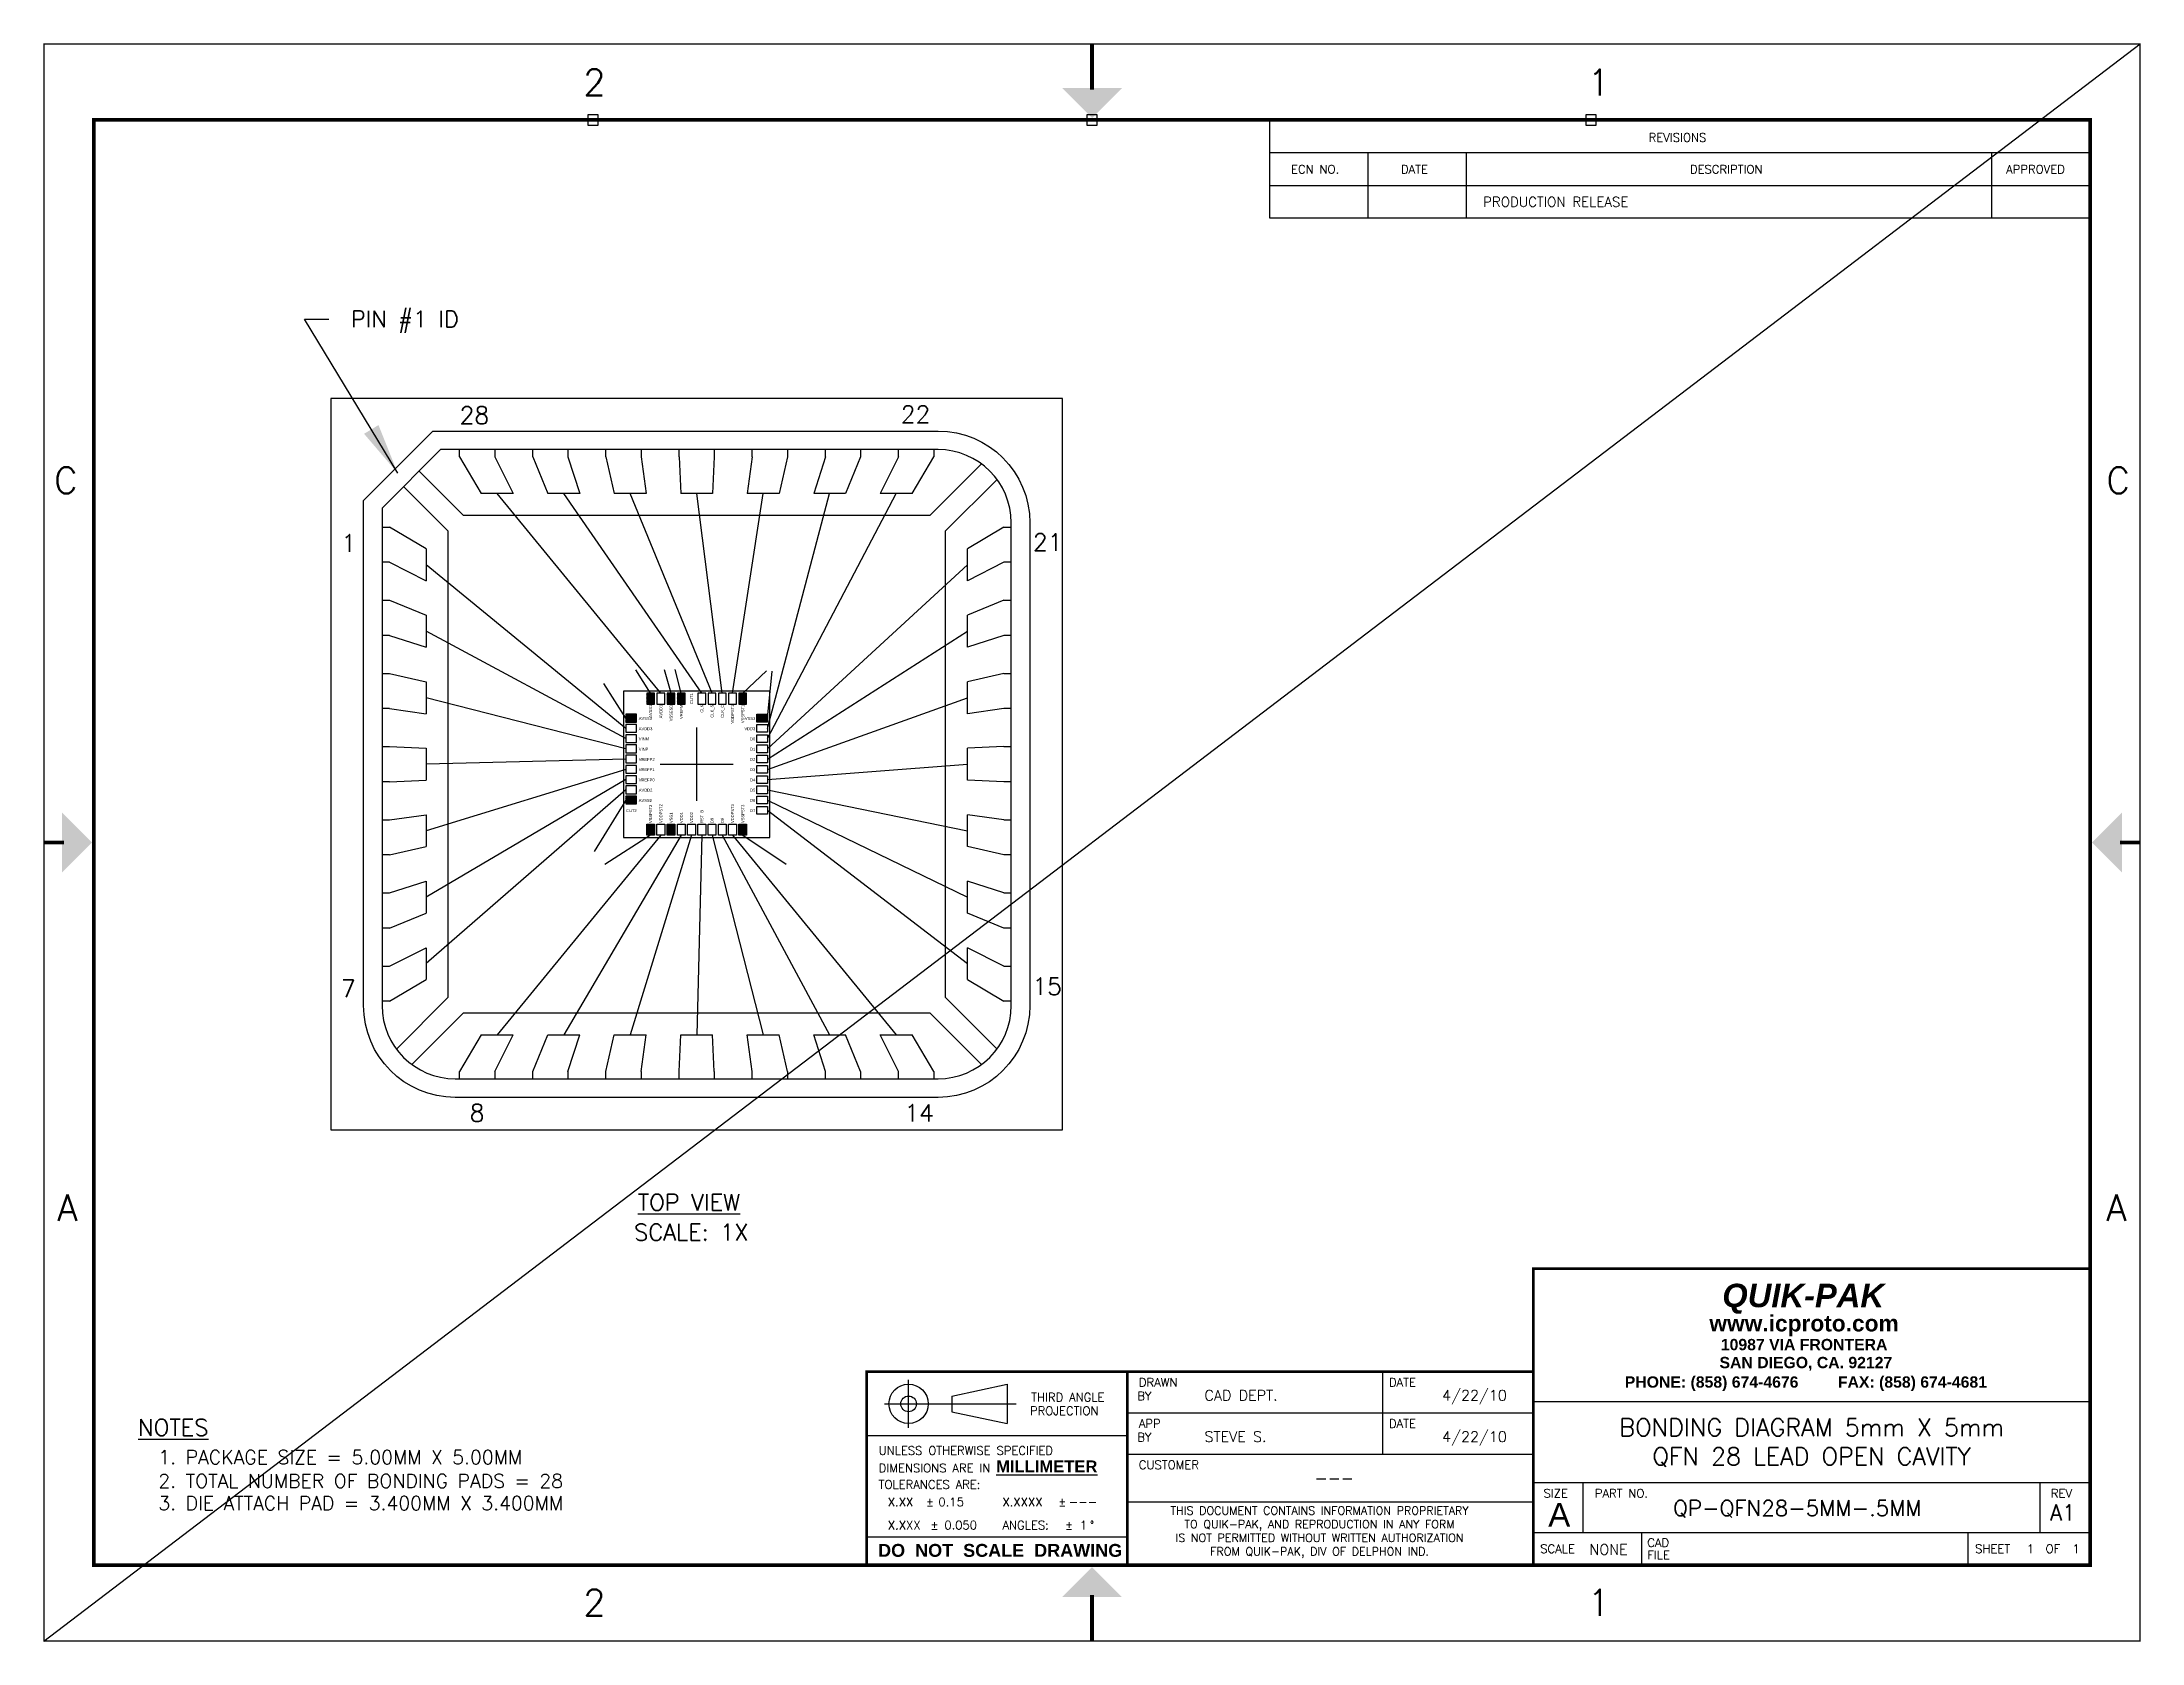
# Model space of a CAD drawing. Header units: millimetres. Extents: x 24.1 to 107.6, y -42.8 to 18.4.
# Drawn here: x 43.81 to 58.16, y -4.46 to 6.48 of the extents above; entities that cross this region are included whole.
import ezdxf
from ezdxf.enums import TextEntityAlignment as Align

# ---------------------------------------------------------------- set-up
doc = ezdxf.new("R2010")
doc.units = ezdxf.units.MM
doc.header["$LTSCALE"] = 25
doc.header["$PDMODE"] = 64
doc.header["$PDSIZE"] = 0.07
for name, color, linetype in [('BOND', 7, 'Continuous'), ('CHIP', 6, 'Continuous'), ('DIM', 142, 'Continuous'), ('FRAME2', 30, 'Continuous'), ('MOLD', 6, 'Continuous'), ('PAD', 7, 'Continuous'), ('TBLOCK', 100, 'Continuous'), ('TXT', 4, 'Continuous')]:
    doc.layers.add(name, color=color, linetype=linetype)
doc.styles.add('Roman', font='romans')
doc.styles.get("Standard").update_dxf_attribs({"font": 'arial.ttf'})
doc.dimstyles.new('Copy of Standard-1-3PL', dxfattribs={"dimtxt": 0.25, "dimasz": 0.35, "dimexe": 0.15, "dimexo": 0.15, "dimgap": 0.15, "dimtad": 0, "dimtih": 1, "dimtoh": 1, "dimdec": 3, "dimzin": 1, "dimdsep": 46, "dimtxsty": 'Roman', "dimcen": 0.35, "dimadec": 0, "dimazin": 0, "dimtfac": 1, "dimtdec": 3, "dimtofl": 0, "dimtmove": 0, "dimatfit": 3, "dimfxl": 1, "dimtolj": 1, "dimtzin": 0, "dimarcsym": 0})
pattern_1 = [(0, (32.3490042, -0.363927), (0.0047625, 0.00274963064), [0.003175, -0.00635]), (120, (32.3490042, -0.363927), (-0.0047625, 0.00274963066), [0.003175, -0.00635]), (60, (32.3490042, -0.363927), (1e-11, 0.0054992613), [-0.00635, 0.003175])]

msp = doc.modelspace()

# ---------------------------------------------------------------- texts
at = {"layer": 'DIM', "style": 'Roman'}
for s, insert, char_height, attachment_point in [('PIN #1 ID', (45.92166, 4.64576), 0.1125, 1), ('{\\H0.6561x;28}', (46.66472, 3.93217), 0.1800275, 4), ('{\\H0.6561x;22}', (49.67983, 3.9384), 0.1800275, 4), ('{\\H0.6561x;1}', (45.85628, 3.05872), 0.1800275, 4), ('{\\H0.6561x;21}', (50.58255, 3.06464), 0.1800275, 4), ('{\\H0.6561x;7}', (45.8531, 0.01483), 0.1800275, 4), ('{\\H0.6561x;15}', (50.579, 0.02914), 0.1800275, 4), ('{\\H0.6561x;8}', (46.73399, -0.83587), 0.1800275, 4), ('{\\H0.6561x;14}', (49.70384, -0.83671), 0.1800275, 4), ('{\\H0.6561x;\\LTOP VIEW}', (47.8827, -1.44729), 0.1728264, 4), ('{\\H0.6561x;SCALE: 1X}', (47.85759, -1.65132), 0.1728264, 4), ('{\\H0.6561x;\\LNOTES}', (44.46746, -2.98565), 0.1728264, 4), ('{\\H0.6561x;1. PACKAGE SIZE = 5.00MM X 5.00MM}', (44.60583, -3.18923), 0.144022, 4), ('{\\H0.6561x;2. TOTAL NUMBER OF BONDING PADS = 28}', (44.60583, -3.35135), 0.144022, 4), ('{\\H0.6561x;3. DIE ATTACH PAD = 3.400MM X 3.400MM}', (44.60583, -3.50335), 0.144022, 4)]:
    msp.add_mtext(s, dxfattribs=dict(at, insert=insert, char_height=char_height, attachment_point=attachment_point))
at = {"layer": 'TXT'}
for s, p in [('CUT1', (48.26039, 2.03192)), ('AVSS1', (47.98039, 1.95387)), ('AVDD1', (48.05039, 1.95387)), ('VSSESD', (48.12039, 1.95387)), ('VREFM', (48.19039, 1.95387)), ('CLK', (48.33039, 1.95387)), ('CLK_S', (48.40039, 1.95387)), ('CLK_C', (48.47039, 1.95387)), ('VDDPST1', (48.54039, 1.95387)), ('VSSPST1', (48.61039, 1.95387))]:
    msp.add_text(s, height=0.02, rotation=90, dxfattribs=at).set_placement(p, align=Align.RIGHT)
for s, p in [('AVSS3', (47.88923, 1.84981)), ('AVDD3', (47.88923, 1.77981)), ('VINM', (47.88923, 1.70981)), ('VINP', (47.88923, 1.63981)), ('VREFP2', (47.88923, 1.56981)), ('VREFP1', (47.88923, 1.49981)), ('VREFP0', (47.88923, 1.42981)), ('AVDD2', (47.88923, 1.35981)), ('AVSS2', (47.88923, 1.28981)), ('CUT2', (47.80181, 1.21981))]:
    msp.add_text(s, height=0.02, dxfattribs=at).set_placement(p)
for s, p in [('VSS3', (48.68595, 1.84981)), ('VDD3', (48.68595, 1.77981)), ('D0', (48.68595, 1.70981)), ('D1', (48.68595, 1.63981)), ('D2', (48.68595, 1.56981)), ('D3', (48.68595, 1.49981)), ('D4', (48.68595, 1.42981)), ('D5', (48.68595, 1.35981)), ('D6', (48.68595, 1.28981)), ('D7', (48.68595, 1.21981))]:
    msp.add_text(s, height=0.02, dxfattribs=at).set_placement(p, align=Align.RIGHT)
for s, p in [('VSSPST2', (47.98039, 1.14509)), ('VDDPST2', (48.05039, 1.14509)), ('VSS1', (48.12039, 1.14509)), ('VDD1', (48.19039, 1.14509)), ('VDD2', (48.26039, 1.14509)), ('RST_B', (48.33039, 1.14509)), ('D9', (48.40039, 1.14509)), ('D8', (48.47039, 1.14509)), ('VDDPST3', (48.54039, 1.14509)), ('VSSPST3', (48.61039, 1.14509))]:
    msp.add_text(s, height=0.02, rotation=90, dxfattribs=at).set_placement(p)

# ---------------------------------------------------------------- blocks, each defined once
blk = doc.blocks.new('Asizesheet1')
for p, q in [((22.345, 26.53), (22.345, 27.723)), ((24.136, 26.53), (24.136, 27.127)), ((35.501, 26.53), (35.501, 27.127)), ((22.345, 26.53), (37.292, 26.53)), ((22.345, 26.53), (37.292, 26.53)), ((22.345, 26.53), (37.292, 26.53)), ((15.758, 3.883), (15.758, 4.76)), ((15.758, 3.883), (15.758, 4.76)), ((16.548, 4.465), (17.554, 4.68)), ((16.548, 4.465), (17.554, 4.68)), ((17.554, 4.68), (17.554, 3.963)), ((17.554, 4.68), (17.554, 3.963)), ((24.4, 3.405), (24.4, 4.909)), ((15.32, 4.322), (17.721, 4.322)), ((15.32, 4.322), (17.721, 4.322)), ((16.548, 4.465), (16.548, 4.178)), ((16.548, 4.465), (16.548, 4.178)), ((27.145, 4.367), (37.292, 4.367)), ((16.548, 4.178), (17.554, 3.963)), ((16.548, 4.178), (17.554, 3.963)), ((19.744, 4.157), (27.145, 4.157)), ((14.995, 3.746), (19.744, 3.746)), ((19.744, 3.405), (27.145, 3.405)), ((27.145, 2.887), (37.292, 2.887)), ((28.052, 1.979), (28.052, 2.887)), ((36.385, 1.979), (36.385, 2.887)), ((19.744, 2.539), (27.145, 2.539)), ((27.145, 1.979), (37.292, 1.979)), ((29.124, 1.383), (29.124, 1.979)), ((35.071, 1.383), (35.071, 1.979)), ((14.995, 1.896), (19.744, 1.896))]:
    blk.add_line(p, q)
at = {"const_width": 0.047}
for points in [[(27.145, 1.383), (27.145, 6.788), (37.292, 6.788)], [(14.995, 1.383), (14.995, 4.909), (27.145, 4.909)], [(19.744, 1.383), (19.744, 4.909)]]:
    blk.add_lwpolyline(points, dxfattribs=at)
for radius in [0.358, 0.358, 0.143, 0.143]:
    blk.add_circle((15.758, 4.322), radius)
for p in [(10.005, 27.723), (19.101, 27.723), (28.196, 27.723)]:
    blk.add_point(p)
at = {"layer": 'TBLOCK'}
for p, q in [((22.345, 26.53), (22.345, 27.723)), ((22.345, 27.127), (37.292, 27.127)), ((22.345, 27.127), (37.292, 27.127)), ((24.136, 26.53), (24.136, 27.127)), ((25.927, 26.53), (25.927, 27.127)), ((25.927, 26.53), (25.927, 27.127)), ((35.501, 26.53), (35.501, 27.127)), ((22.345, 26.53), (37.292, 26.53)), ((22.345, 25.933), (22.345, 26.53)), ((24.136, 25.933), (24.136, 26.53)), ((25.927, 25.933), (25.927, 26.53)), ((35.501, 25.933), (35.501, 26.53)), ((37.292, 25.933), (22.345, 25.933)), ((24.4, 3.405), (24.4, 4.909)), ((27.145, 4.367), (37.292, 4.367)), ((19.744, 4.157), (27.145, 4.157)), ((14.995, 3.746), (19.744, 3.746)), ((19.744, 3.405), (27.145, 3.405)), ((27.145, 2.887), (37.292, 2.887)), ((28.052, 1.979), (28.052, 2.887)), ((36.385, 1.979), (36.385, 2.887)), ((19.744, 2.539), (27.145, 2.539)), ((27.145, 1.979), (37.292, 1.979)), ((29.124, 1.383), (29.124, 1.979)), ((35.071, 1.383), (35.071, 1.979)), ((14.995, 1.896), (19.744, 1.896))]:
    blk.add_line(p, q, dxfattribs=at)
for points, const_width in [([(38.202, 29.106), (0, 29.106), (0, 0), (38.202, 0)], 0.0284), ([(37.292, 27.723), (0.91, 27.723), (0.91, 1.383), (37.292, 1.383)], 0.0659)]:
    blk.add_lwpolyline(points, close=True, dxfattribs=dict(at, const_width=const_width))
for points, const_width in [([(19.103, 29.106), (19.103, 28.271)], 0.0728), ([(0, 14.553), (0.364, 14.553)], 0.0728), ([(38.202, 14.553), (37.838, 14.553)], 0.0728), ([(27.145, 1.383), (27.145, 6.788), (37.292, 6.788)], 0.047), ([(14.995, 1.383), (14.995, 4.909), (27.145, 4.909)], 0.047), ([(19.744, 1.383), (19.744, 4.909)], 0.047), ([(19.101, 0), (19.101, 0.837)], 0.0728)]:
    blk.add_lwpolyline(points, dxfattribs=dict(at, const_width=const_width))
for points in [[(18.557, 28.302), (19.649, 28.302), (19.103, 27.756)], [(0.329, 14.007), (0.329, 15.099), (0.874, 14.553)], [(37.875, 14.007), (37.875, 15.099), (37.329, 14.553)], [(18.555, 0.8), (19.647, 0.8), (19.101, 1.346)]]:
    blk.add_solid(points, dxfattribs=at)
at = {"style": 'Roman'}
for s, p in [('REVISIONS', (29.247, 27.324)), ('REVISIONS', (29.247, 27.324)), ('ECN NO.', (22.728, 26.745)), ('ECN NO.', (22.728, 26.745)), ('DATE', (24.731, 26.745)), ('DATE', (24.731, 26.745)), ('DESCRIPTION', (29.998, 26.745)), ('DESCRIPTION', (29.998, 26.745)), ('APPROVED', (35.761, 26.745)), ('APPROVED', (35.761, 26.745)), ('DRAWN', (19.954, 4.637)), ('DRAWN', (19.954, 4.637)), ('DATE', (24.512, 4.637)), ('DATE', (24.512, 4.637)), ('PROJECTION', (17.969, 4.118)), ('PROJECTION', (17.969, 4.118)), ('THIRD ANGLE', (17.991, 4.365)), ('THIRD ANGLE', (17.991, 4.365)), ('BY', (19.925, 4.389)), ('APP', (19.954, 3.885)), ('DATE', (24.512, 3.885)), ('DATE', (24.512, 3.885)), ('BY', (19.925, 3.637)), ('BY', (19.925, 3.637)), ('CUSTOMER', (19.954, 3.133)), ('SIZE', (27.33, 2.614)), ('PART NO.', (28.265, 2.614)), ('REV', (36.577, 2.614)), ('SCALE', (27.27, 1.603)), ('CAD', (29.22, 1.715)), ('FILE', (29.22, 1.491)), ('SHEET', (35.197, 1.603)), ('SHEET', (35.197, 1.603)), ('OF', (36.48, 1.603))]:
    blk.add_text(s, height=0.1552, dxfattribs=at).set_placement(p)
at = {"char_height": 0.47753}
for s, insert, attachment_point in [('{\\Fromans.shx;2}', (9.827, 28.406), 4), ('{\\Fromans.shx;A}', (0.613, 7.898), 6), ('{\\Fromans.shx;A}', (37.588, 7.898), 4), ('{\\Fromans.shx;2}', (9.827, 0.7), 4)]:
    blk.add_mtext(s, dxfattribs=dict(at, insert=insert, attachment_point=attachment_point))
at = {"style": 'Roman'}
for s, insert, char_height, attachment_point in [('1', (28.134, 28.406), 0.478, 4), ('C', (0.613, 21.153), 0.478, 6), ('C', (37.588, 21.153), 0.478, 4), ('{\\fArial|b1|i1|c0|p34;QUIK-PAK}', (32.062, 6.237), 0.42689, 5), ('{\\fArial|b1|i0|c0|p34;www.icproto.com}', (32.078, 5.746), 0.29645, 5), ('{\\fArial|b1|i0|c0|p34;10987 VIA FRONTERA}', (32.08, 5.401), 0.20587, 5), ('{\\fArial|b1|i0|c0|p34;SAN DIEGO, CA. 92127}', (32.112, 5.052), 0.20587, 5), ('{\\fArial|b1|i0|c0|p34;PHONE: (858) 674-4676         FAX: (858) 674-4681}', (32.112, 4.689), 0.20587, 5), ('UNLESS OTHERWISE SPECIFIED\\PDIMENSIONS ARE IN {\\fArial|b1|i0|c0|p34;\\H1.393x;\\LMILLIMETER}\\PTOLERANCES ARE:', (15.212, 3.549), 0.1552, 1), ('X.XX', (15.38, 2.611), 0.1552, 1), ('±', (16.075, 2.611), 0.155, 1), ('X.XXXX', (17.469, 2.611), 0.1552, 1), ('±', (18.486, 2.611), 0.155, 1), ('THIS DOCUMENT CONTAINS INFORMATION PROPRIETARY\\PTO QUIK-PAK, AND REPRODUCTION IN ANY FORM\\PIS NOT PERMITTED WITHOUT WRITTEN AUTHORIZATION\\PFROM QUIK-PAK, DIV OF DELPHON IND.', (23.248, 1.982), 0.14869, 5), ('{\\fArial|b0|i0|c0|p34;A}', (27.617, 2.301), 0.42976, 5), ('X.XXX', (15.38, 2.189), 0.1552, 1), ('±', (16.158, 2.189), 0.155, 1), ('ANGLES:', (17.469, 2.189), 0.1552, 1), ('±', (18.61, 2.189), 0.155, 1), ('°', (19.06, 2.189), 0.155, 1), ('{\\fArial|b1|i0|c0|p34;DO  NOT  SCALE  DRAWING}', (17.427, 1.65), 0.235, 5), ('1', (28.134, 0.7), 0.478, 4)]:
    blk.add_mtext(s, dxfattribs=dict(at, insert=insert, char_height=char_height, attachment_point=attachment_point))
for tag, height, p in [('ECN_NO', 0.179, (23.216, 26.229)), ('APP_DATE', 0.179, (25.022, 26.229)), ('APP_BY', 0.179, (36.349, 26.229)), ('DRAWN_DATE', 0.191, (26.072, 4.477)), ('TITLE_1', 0.32, (32.218, 3.895)), ('APP_DATE', 0.191, (26.072, 3.725)), ('TITLE_1_LINE_ONLY', 0.329, (32.218, 3.63)), ('TITLE_2', 0.32, (32.218, 3.365)), ('CUSTOMER', 0.215, (23.516, 2.968)), ('REV', 0.287, (36.796, 2.342)), ('TOL_ANGLE', 0.155, (18.945, 2.112)), ('SHEET_NO', 0.155, (36.204, 1.679)), ('SHEET_TOTAL', 0.155, (37.035, 1.679))]:
    blk.add_attdef(tag, text='', height=height, dxfattribs=at).set_placement(p, align=Align.MIDDLE_CENTER)
for tag, height, p in [('ECN_DES', 0.179, (26.228, 26.229)), ('DRAWN_BY', 0.191, (21.151, 4.477)), ('APP_BY', 0.191, (21.151, 3.725)), ('PART_NO', 0.287, (29.691, 2.422)), ('SCALE', 0.191, (28.168, 1.669)), ('CAD_FILE', 0.191, (29.94, 1.679))]:
    blk.add_attdef(tag, text='', height=height, dxfattribs=at).set_placement(p, align=Align.MIDDLE_LEFT)
for tag, p in [('TOL_2PL', (16.3, 2.611)), ('TOL_4PL', (18.677, 2.611)), ('TOL_3PL', (16.408, 2.189))]:
    blk.add_attdef(tag, text='', height=0.155, dxfattribs=at).set_placement(p, align=Align.TOP_LEFT)

# ---------------------------------------------------------------- hatches: boundary and pattern name
at = {"layer": 'BOND'}
h = msp.add_hatch(dxfattribs=at)
h.set_pattern_fill('HONEY', color=256, scale=0.001)
h.set_pattern_definition(pattern_1)
h.paths.add_polyline_path([(47.99661, 2.03198), (47.94341, 2.03198), (47.94341, 1.95759), (47.99661, 1.95759)])
h = msp.add_hatch(dxfattribs=at)
h.set_pattern_fill('HONEY', color=256, scale=0.001)
h.set_pattern_definition([(0, (32.4890042, -0.363927), (0.0047625, 0.00274963064), [0.003175, -0.00635]), (120, (32.4890042, -0.363927), (-0.0047625, 0.00274963066), [0.003175, -0.00635]), (60, (32.4890042, -0.363927), (1e-11, 0.0054992613), [-0.00635, 0.003175])])
h.paths.add_polyline_path([(48.13661, 2.03198), (48.08341, 2.03198), (48.08341, 1.95759), (48.13661, 1.95759)])
h = msp.add_hatch(dxfattribs=at)
h.set_pattern_fill('HONEY', color=256, scale=0.001)
h.set_pattern_definition([(0, (32.5590042, -0.363927), (0.0047625, 0.00274963064), [0.003175, -0.00635]), (120, (32.5590042, -0.363927), (-0.0047625, 0.00274963066), [0.003175, -0.00635]), (60, (32.5590042, -0.363927), (1e-11, 0.0054992613), [-0.00635, 0.003175])])
h.paths.add_polyline_path([(48.20661, 2.03198), (48.15341, 2.03198), (48.15341, 1.95759), (48.20661, 1.95759)])
h = msp.add_hatch(dxfattribs=at)
h.set_pattern_fill('HONEY', color=256, scale=0.001)
h.set_pattern_definition([(0, (32.9790042, -0.363927), (0.0047625, 0.00274963064), [0.003175, -0.00635]), (120, (32.9790042, -0.363927), (-0.0047625, 0.00274963066), [0.003175, -0.00635]), (60, (32.9790042, -0.363927), (1e-11, 0.0054992613), [-0.00635, 0.003175])])
h.paths.add_polyline_path([(48.62661, 2.03198), (48.57341, 2.03198), (48.57341, 1.95759), (48.62661, 1.95759)])
h = msp.add_hatch(dxfattribs=at)
h.set_pattern_fill('HONEY', color=256, scale=0.001)
h.set_pattern_definition(pattern_1)
h.paths.add_polyline_path([(47.87488, 1.88868), (47.80049, 1.88868), (47.80049, 1.83548), (47.87488, 1.83548)])
h = msp.add_hatch(dxfattribs=at)
h.set_pattern_fill('HONEY', color=256, scale=0.001)
h.set_pattern_definition([(0, (33.2440302, -0.363927), (0.0047625, 0.00274963064), [0.003175, -0.00635]), (120, (33.2440302, -0.363927), (-0.0047625, 0.00274963066), [0.003175, -0.00635]), (60, (33.2440302, -0.363927), (1e-11, 0.0054992613), [-0.00635, 0.003175])])
h.paths.add_polyline_path([(48.76991, 1.88868), (48.69552, 1.88868), (48.69552, 1.83548), (48.76991, 1.83548)])
h = msp.add_hatch(dxfattribs=at)
h.set_pattern_fill('HONEY', color=256, scale=0.001)
h.set_pattern_definition([(0, (32.3490042, -0.923927), (0.0047625, 0.00274963064), [0.003175, -0.00635]), (120, (32.3490042, -0.923927), (-0.0047625, 0.00274963066), [0.003175, -0.00635]), (60, (32.3490042, -0.923927), (1e-11, 0.0054992613), [-0.00635, 0.003175])])
h.paths.add_polyline_path([(47.87488, 1.32868), (47.80049, 1.32868), (47.80049, 1.27548), (47.87488, 1.27548)])
h = msp.add_hatch(dxfattribs=at)
h.set_pattern_fill('HONEY', color=256, scale=0.001)
h.set_pattern_definition([(0, (32.3490042, -1.258953), (0.0047625, 0.00274963064), [0.003175, -0.00635]), (120, (32.3490042, -1.258953), (-0.0047625, 0.00274963066), [0.003175, -0.00635]), (60, (32.3490042, -1.258953), (1e-11, 0.0054992613), [-0.00635, 0.003175])])
h.paths.add_polyline_path([(47.99661, 1.13695), (47.94341, 1.13695), (47.94341, 1.06256), (47.99661, 1.06256)])
h = msp.add_hatch(dxfattribs=at)
h.set_pattern_fill('HONEY', color=256, scale=0.001)
h.set_pattern_definition([(0, (32.4890042, -1.258953), (0.0047625, 0.00274963064), [0.003175, -0.00635]), (120, (32.4890042, -1.258953), (-0.0047625, 0.00274963066), [0.003175, -0.00635]), (60, (32.4890042, -1.258953), (1e-11, 0.0054992613), [-0.00635, 0.003175])])
h.paths.add_polyline_path([(48.13661, 1.13695), (48.08341, 1.13695), (48.08341, 1.06256), (48.13661, 1.06256)])
h = msp.add_hatch(dxfattribs=at)
h.set_pattern_fill('HONEY', color=256, scale=0.001)
h.set_pattern_definition([(0, (32.9790042, -1.258953), (0.0047625, 0.00274963064), [0.003175, -0.00635]), (120, (32.9790042, -1.258953), (-0.0047625, 0.00274963066), [0.003175, -0.00635]), (60, (32.9790042, -1.258953), (1e-11, 0.0054992613), [-0.00635, 0.003175])])
h.paths.add_polyline_path([(48.62661, 1.13695), (48.57341, 1.13695), (48.57341, 1.06256), (48.62661, 1.06256)])

# ---------------------------------------------------------------- linework, layer by layer
for p, q in [((43.82425, -4.44525), (58.14986, 6.4695)), ((48.04001, 2.03198), (46.92215, 3.39727)), ((48.32001, 2.03198), (47.3765, 3.39727)), ((48.39001, 2.03198), (47.83085, 3.39727)), ((48.46001, 2.03198), (48.2852, 3.39727)), ((48.53001, 2.03198), (48.73955, 3.39727)), ((48.76991, 1.79208), (49.1939, 3.39727)), ((48.76991, 1.72208), (49.64825, 3.39727)), ((47.80049, 1.79208), (46.4352, 2.91032)), ((48.76991, 1.65208), (50.1352, 2.91032)), ((47.80049, 1.72208), (46.4352, 2.45597)), ((48.76991, 1.58208), (50.1352, 2.45597)), ((47.97001, 2.03198), (47.8696, 2.19234)), ((48.11001, 2.03198), (48.0641, 2.19259)), ((48.18001, 2.03198), (48.13709, 2.19435)), ((48.60001, 2.03198), (48.76326, 2.18624)), ((48.76991, 1.86208), (48.80212, 2.18206)), ((47.80049, 1.86208), (47.65169, 2.09857)), ((47.80049, 1.65208), (46.4352, 2.00162)), ((48.76991, 1.51208), (50.1352, 2.00162)), ((47.80049, 1.58208), (46.4352, 1.54727)), ((47.80049, 1.51208), (46.4352, 1.09292)), ((47.80049, 1.44208), (46.4352, 0.63857)), ((48.76991, 1.44208), (50.1352, 1.54727)), ((47.80049, 1.37208), (46.4352, 0.18423)), ((47.80049, 1.30208), (47.58488, 0.94965)), ((48.76991, 1.37208), (50.1352, 1.09292)), ((48.76991, 1.30208), (50.1352, 0.63857)), ((48.76991, 1.23208), (50.1352, 0.18423)), ((48.04001, 1.06256), (46.92215, -0.30273)), ((48.18001, 1.06256), (47.3765, -0.30273)), ((47.97001, 1.06256), (47.65799, 0.86242)), ((48.25001, 1.06256), (47.83085, -0.30273)), ((48.32001, 1.06256), (48.2852, -0.30273)), ((48.39001, 1.06256), (48.73955, -0.30273)), ((48.46001, 1.06256), (49.1939, -0.30273)), ((48.53001, 1.06256), (49.64825, -0.30273)), ((48.60001, 1.06256), (48.89699, 0.86449))]:
    msp.add_line(p, q, dxfattribs=at)
at = {"layer": 'CHIP'}
msp.add_lwpolyline([(47.7852, 1.04727), (48.7852, 1.04727), (48.7852, 2.04727), (47.7852, 2.04727)], close=True, dxfattribs=at)
at = {"layer": 'DIM'}
for p, q in [((48.2852, 1.29727), (48.2852, 1.79727)), ((48.2852, 1.29727), (48.2852, 1.79727)), ((48.2852, 1.29727), (48.2852, 1.79727)), ((48.2852, 1.29727), (48.2852, 1.79727)), ((48.2852, 1.29727), (48.2852, 1.79727)), ((48.2852, 1.29727), (48.2852, 1.79727)), ((48.2852, 1.29727), (48.2852, 1.79727)), ((48.2852, 1.42227), (48.2852, 1.67227)), ((48.2852, 1.42227), (48.2852, 1.67227)), ((48.2852, 1.42227), (48.2852, 1.67227)), ((48.2852, 1.42227), (48.2852, 1.67227)), ((48.2852, 1.42227), (48.2852, 1.67227)), ((48.2852, 1.42227), (48.2852, 1.67227)), ((48.2852, 1.42227), (48.2852, 1.67227)), ((48.2852, 1.42227), (48.2852, 1.67227)), ((48.2852, 1.42227), (48.2852, 1.67227)), ((48.2852, 1.42227), (48.2852, 1.67227)), ((48.0352, 1.54727), (48.5352, 1.54727)), ((48.0352, 1.54727), (48.5352, 1.54727)), ((48.0352, 1.54727), (48.5352, 1.54727)), ((48.0352, 1.54727), (48.5352, 1.54727)), ((48.0352, 1.54727), (48.5352, 1.54727)), ((48.0352, 1.54727), (48.5352, 1.54727)), ((48.0352, 1.54727), (48.5352, 1.54727))]:
    msp.add_line(p, q, dxfattribs=at)
at = {"layer": 'FRAME2'}
for p, q in [((46.6652, 3.64727), (46.6652, 3.69727)), ((46.6652, 3.64727), (46.81311, 3.39727)), ((46.9052, 3.69727), (46.9052, 3.64727)), ((46.9052, 3.64727), (47.0312, 3.39727)), ((47.1652, 3.64727), (47.1652, 3.69727)), ((47.1652, 3.64727), (47.26746, 3.39727)), ((47.4052, 3.69727), (47.4052, 3.64727)), ((47.4052, 3.64727), (47.48555, 3.39727)), ((47.6652, 3.64727), (47.6652, 3.69727)), ((47.6652, 3.64727), (47.72181, 3.39727)), ((47.9052, 3.69727), (47.9052, 3.64727)), ((47.9052, 3.64727), (47.93989, 3.39727)), ((48.1652, 3.64727), (48.1652, 3.69727)), ((48.1652, 3.64727), (48.17616, 3.39727)), ((48.4052, 3.64727), (48.39424, 3.39727)), ((48.4052, 3.69727), (48.4052, 3.64727)), ((48.6652, 3.64727), (48.6305, 3.39727)), ((48.6652, 3.64727), (48.6652, 3.69727)), ((48.9052, 3.64727), (48.84859, 3.39727)), ((48.9052, 3.69727), (48.9052, 3.64727)), ((49.1652, 3.64727), (49.08485, 3.39727)), ((49.1652, 3.64727), (49.1652, 3.69727)), ((49.4052, 3.64727), (49.30294, 3.39727)), ((49.4052, 3.69727), (49.4052, 3.64727)), ((49.6652, 3.64727), (49.5392, 3.39727)), ((49.6652, 3.64727), (49.6652, 3.69727)), ((49.75729, 3.39727), (49.9052, 3.64727)), ((49.87913, 3.24727), (50.23172, 3.59986)), ((49.9052, 3.69727), (49.9052, 3.64727)), ((46.69127, 3.24727), (46.38823, 3.5503)), ((49.9852, 3.14121), (50.33779, 3.49379)), ((46.5852, 3.14121), (46.28217, 3.44424)), ((47.0312, 3.39727), (46.81311, 3.39727)), ((47.48555, 3.39727), (47.26746, 3.39727)), ((47.93989, 3.39727), (47.72181, 3.39727)), ((48.39424, 3.39727), (48.17616, 3.39727)), ((48.84859, 3.39727), (48.6305, 3.39727)), ((49.30294, 3.39727), (49.08485, 3.39727)), ((49.75729, 3.39727), (49.5392, 3.39727)), ((46.1352, 3.16727), (46.1852, 3.16727)), ((46.4352, 3.01936), (46.1852, 3.16727)), ((49.87913, 3.24727), (46.69127, 3.24727)), ((50.3852, 3.16727), (50.1352, 3.01936)), ((50.3852, 3.16727), (50.4352, 3.16727)), ((46.4352, 3.01936), (46.4352, 2.80127)), ((46.5852, 3.14121), (46.5852, -0.04666)), ((49.9852, -0.04666), (49.9852, 3.14121)), ((50.1352, 2.80127), (50.1352, 3.01936)), ((46.1852, 2.92727), (46.1352, 2.92727)), ((46.1852, 2.92727), (46.4352, 2.80127)), ((50.3852, 2.92727), (50.1352, 2.80127)), ((50.4352, 2.92727), (50.3852, 2.92727)), ((46.1352, 2.66727), (46.1852, 2.66727)), ((46.1852, 2.66727), (46.4352, 2.56501)), ((50.3852, 2.66727), (50.1352, 2.56501)), ((50.3852, 2.66727), (50.4352, 2.66727)), ((46.4352, 2.56501), (46.4352, 2.34693)), ((50.1352, 2.34693), (50.1352, 2.56501)), ((46.1852, 2.42727), (46.1352, 2.42727)), ((46.1852, 2.42727), (46.4352, 2.34693)), ((50.3852, 2.42727), (50.1352, 2.34693)), ((50.4352, 2.42727), (50.3852, 2.42727)), ((46.1352, 2.16727), (46.1852, 2.16727)), ((46.1852, 2.16727), (46.4352, 2.11066)), ((50.3852, 2.16727), (50.1352, 2.11066)), ((50.3852, 2.16727), (50.4352, 2.16727)), ((46.4352, 2.11066), (46.4352, 1.89258)), ((50.1352, 1.89258), (50.1352, 2.11066)), ((46.1852, 1.92727), (46.1352, 1.92727)), ((46.1852, 1.92727), (46.4352, 1.89258)), ((50.3852, 1.92727), (50.1352, 1.89258)), ((50.4352, 1.92727), (50.3852, 1.92727)), ((46.1352, 1.66727), (46.1852, 1.66727)), ((46.1852, 1.66727), (46.4352, 1.65632)), ((46.4352, 1.65632), (46.4352, 1.43823)), ((50.3852, 1.66727), (50.1352, 1.65632)), ((50.1352, 1.43823), (50.1352, 1.65632)), ((50.3852, 1.66727), (50.4352, 1.66727)), ((46.1852, 1.42727), (46.4352, 1.43823)), ((50.3852, 1.42727), (50.1352, 1.43823)), ((46.1852, 1.42727), (46.1352, 1.42727)), ((50.4352, 1.42727), (50.3852, 1.42727)), ((46.1352, 1.16727), (46.1852, 1.16727)), ((46.1852, 1.16727), (46.4352, 1.20197)), ((46.4352, 1.20197), (46.4352, 0.98388)), ((50.1352, 0.98388), (50.1352, 1.20197)), ((50.3852, 1.16727), (50.1352, 1.20197)), ((50.3852, 1.16727), (50.4352, 1.16727)), ((46.1852, 0.92727), (46.1352, 0.92727)), ((46.1852, 0.92727), (46.4352, 0.98388)), ((50.3852, 0.92727), (50.1352, 0.98388)), ((50.4352, 0.92727), (50.3852, 0.92727)), ((46.1852, 0.66727), (46.4352, 0.74762)), ((46.4352, 0.74762), (46.4352, 0.52953)), ((50.1352, 0.52953), (50.1352, 0.74762)), ((50.3852, 0.66727), (50.1352, 0.74762)), ((46.1352, 0.66727), (46.1852, 0.66727)), ((50.3852, 0.66727), (50.4352, 0.66727)), ((46.1852, 0.42727), (46.4352, 0.52953)), ((50.3852, 0.42727), (50.1352, 0.52953)), ((46.1852, 0.42727), (46.1352, 0.42727)), ((46.1852, 0.16727), (46.4352, 0.29327)), ((46.4352, 0.29327), (46.4352, 0.07518)), ((50.1352, 0.07518), (50.1352, 0.29327)), ((50.3852, 0.16727), (50.1352, 0.29327)), ((50.4352, 0.42727), (50.3852, 0.42727)), ((46.1352, 0.16727), (46.1852, 0.16727)), ((50.3852, 0.16727), (50.4352, 0.16727)), ((46.1852, -0.07273), (46.4352, 0.07518)), ((50.1352, 0.07518), (50.3852, -0.07273)), ((46.1852, -0.07273), (46.1352, -0.07273)), ((46.5852, -0.04666), (46.23261, -0.39925)), ((49.9852, -0.04666), (50.33779, -0.39925)), ((50.4352, -0.07273), (50.3852, -0.07273)), ((46.69127, -0.15273), (46.33868, -0.50531)), ((46.69127, -0.15273), (49.87913, -0.15273)), ((49.87913, -0.15273), (50.23172, -0.50531)), ((46.81311, -0.30273), (46.6652, -0.55273)), ((46.81311, -0.30273), (47.0312, -0.30273)), ((46.9052, -0.55273), (47.0312, -0.30273)), ((47.1652, -0.55273), (47.26746, -0.30273)), ((47.26746, -0.30273), (47.48555, -0.30273)), ((47.4052, -0.55273), (47.48555, -0.30273)), ((47.6652, -0.55273), (47.72181, -0.30273)), ((47.72181, -0.30273), (47.93989, -0.30273)), ((47.9052, -0.55273), (47.93989, -0.30273)), ((48.1652, -0.55273), (48.17616, -0.30273)), ((48.17616, -0.30273), (48.39424, -0.30273)), ((48.4052, -0.55273), (48.39424, -0.30273)), ((48.6305, -0.30273), (48.84859, -0.30273)), ((48.6652, -0.55273), (48.6305, -0.30273)), ((48.9052, -0.55273), (48.84859, -0.30273)), ((49.08485, -0.30273), (49.30294, -0.30273)), ((49.1652, -0.55273), (49.08485, -0.30273)), ((49.4052, -0.55273), (49.30294, -0.30273)), ((49.5392, -0.30273), (49.75729, -0.30273)), ((49.6652, -0.55273), (49.5392, -0.30273)), ((49.9052, -0.55273), (49.75729, -0.30273)), ((46.6652, -0.60273), (46.6652, -0.55273)), ((46.9052, -0.55273), (46.9052, -0.60273)), ((47.1652, -0.60273), (47.1652, -0.55273)), ((47.4052, -0.55273), (47.4052, -0.60273)), ((47.6652, -0.60273), (47.6652, -0.55273)), ((47.9052, -0.55273), (47.9052, -0.60273)), ((48.1652, -0.60273), (48.1652, -0.55273)), ((48.4052, -0.55273), (48.4052, -0.60273)), ((48.6652, -0.60273), (48.6652, -0.55273)), ((48.9052, -0.55273), (48.9052, -0.60273)), ((49.1652, -0.60273), (49.1652, -0.55273)), ((49.4052, -0.55273), (49.4052, -0.60273)), ((49.6652, -0.60273), (49.6652, -0.55273)), ((49.9052, -0.55273), (49.9052, -0.60273))]:
    msp.add_line(p, q, dxfattribs=at)
at = {"layer": 'MOLD'}
msp.add_lwpolyline([(50.7852, -0.95273), (50.7852, 4.04727), (45.7852, 4.04727), (45.7852, -0.95273)], close=True, dxfattribs=at)
for points in [[(49.9352, -0.72963), (46.6352, -0.72963, -0.41421356), (46.0083, -0.10273), (46.0083, 3.34984), (46.48264, 3.82417), (49.9352, 3.82417, -0.41421356), (50.5621, 3.19727), (50.5621, -0.10273, -0.41421356)], [(49.9352, 3.69727), (46.5352, 3.69727), (46.1352, 3.29727), (46.1352, -0.10273, 0.41421356), (46.6352, -0.60273), (49.9352, -0.60273, 0.41421356), (50.4352, -0.10273), (50.4352, 3.19727, 0.41421356)]]:
    msp.add_lwpolyline(points, format="xyb", close=True, dxfattribs=at)
at = {"layer": 'PAD'}
for points in [[(47.94341, 1.95759), (47.99661, 1.95759), (47.99661, 2.03198), (47.94341, 2.03198)], [(48.01341, 1.95759), (48.06661, 1.95759), (48.06661, 2.03198), (48.01341, 2.03198)], [(48.08341, 1.95759), (48.13661, 1.95759), (48.13661, 2.03198), (48.08341, 2.03198)], [(48.15341, 1.95759), (48.20661, 1.95759), (48.20661, 2.03198), (48.15341, 2.03198)], [(48.29341, 1.95759), (48.34661, 1.95759), (48.34661, 2.03198), (48.29341, 2.03198)], [(48.36341, 1.95759), (48.41661, 1.95759), (48.41661, 2.03198), (48.36341, 2.03198)], [(48.43341, 1.95759), (48.48661, 1.95759), (48.48661, 2.03198), (48.43341, 2.03198)], [(48.50341, 1.95759), (48.55661, 1.95759), (48.55661, 2.03198), (48.50341, 2.03198)], [(48.57341, 1.95759), (48.62661, 1.95759), (48.62661, 2.03198), (48.57341, 2.03198)], [(47.87488, 1.83548), (47.87488, 1.88868), (47.80049, 1.88868), (47.80049, 1.83548)], [(48.69552, 1.83548), (48.69552, 1.88868), (48.76991, 1.88868), (48.76991, 1.83548)], [(47.87488, 1.76548), (47.87488, 1.81868), (47.80049, 1.81868), (47.80049, 1.76548)], [(47.87488, 1.69548), (47.87488, 1.74868), (47.80049, 1.74868), (47.80049, 1.69548)], [(48.69552, 1.76548), (48.69552, 1.81868), (48.76991, 1.81868), (48.76991, 1.76548)], [(48.69552, 1.69548), (48.69552, 1.74868), (48.76991, 1.74868), (48.76991, 1.69548)], [(47.87488, 1.62548), (47.87488, 1.67868), (47.80049, 1.67868), (47.80049, 1.62548)], [(47.87488, 1.55548), (47.87488, 1.60868), (47.80049, 1.60868), (47.80049, 1.55548)], [(48.69552, 1.62548), (48.69552, 1.67868), (48.76991, 1.67868), (48.76991, 1.62548)], [(48.69552, 1.55548), (48.69552, 1.60868), (48.76991, 1.60868), (48.76991, 1.55548)], [(47.87488, 1.48548), (47.87488, 1.53868), (47.80049, 1.53868), (47.80049, 1.48548)], [(47.87488, 1.41548), (47.87488, 1.46868), (47.80049, 1.46868), (47.80049, 1.41548)], [(48.69552, 1.48548), (48.69552, 1.53868), (48.76991, 1.53868), (48.76991, 1.48548)], [(48.69552, 1.41548), (48.69552, 1.46868), (48.76991, 1.46868), (48.76991, 1.41548)], [(47.87488, 1.34548), (47.87488, 1.39868), (47.80049, 1.39868), (47.80049, 1.34548)], [(47.87488, 1.27548), (47.87488, 1.32868), (47.80049, 1.32868), (47.80049, 1.27548)], [(48.69552, 1.34548), (48.69552, 1.39868), (48.76991, 1.39868), (48.76991, 1.34548)], [(48.69552, 1.27548), (48.69552, 1.32868), (48.76991, 1.32868), (48.76991, 1.27548)], [(48.69552, 1.20548), (48.69552, 1.25868), (48.76991, 1.25868), (48.76991, 1.20548)], [(47.94341, 1.13695), (47.99661, 1.13695), (47.99661, 1.06256), (47.94341, 1.06256)], [(48.01341, 1.13695), (48.06661, 1.13695), (48.06661, 1.06256), (48.01341, 1.06256)], [(48.08341, 1.13695), (48.13661, 1.13695), (48.13661, 1.06256), (48.08341, 1.06256)], [(48.15341, 1.13695), (48.20661, 1.13695), (48.20661, 1.06256), (48.15341, 1.06256)], [(48.22341, 1.13695), (48.27661, 1.13695), (48.27661, 1.06256), (48.22341, 1.06256)], [(48.29341, 1.13695), (48.34661, 1.13695), (48.34661, 1.06256), (48.29341, 1.06256)], [(48.36341, 1.13695), (48.41661, 1.13695), (48.41661, 1.06256), (48.36341, 1.06256)], [(48.43341, 1.13695), (48.48661, 1.13695), (48.48661, 1.06256), (48.43341, 1.06256)], [(48.50341, 1.13695), (48.55661, 1.13695), (48.55661, 1.06256), (48.50341, 1.06256)], [(48.57341, 1.13695), (48.62661, 1.13695), (48.62661, 1.06256), (48.57341, 1.06256)]]:
    msp.add_lwpolyline(points, close=True, dxfattribs=at)

# ---------------------------------------------------------------- block references
ref = msp.add_blockref('Asizesheet1', (43.82425, -4.44525), dxfattribs=dict(xscale=0.375, yscale=0.375, zscale=0.375))
ref.add_attrib('TITLE_1', 'BONDING DIAGRAM 5mm X 5mm', dxfattribs={"height": 0.1198524, "style": 'Roman'}).set_placement((55.90613, -2.98473), align=Align.MIDDLE_CENTER)
ref.add_attrib('TITLE_2', 'QFN 28 LEAD OPEN CAVITY', dxfattribs={"height": 0.1198524, "style": 'Roman'}).set_placement((55.90613, -3.18346), align=Align.MIDDLE_CENTER)
ref.add_attrib('PART_NO', 'QP-QFN28-5MM-.5MM', dxfattribs={"height": 0.1074442, "style": 'Roman'}).set_placement((54.95854, -3.53705), align=Align.MIDDLE_LEFT)
ref.add_attrib('REV', 'A1', dxfattribs={"height": 0.107444, "style": 'Roman'}).set_placement((57.62275, -3.56686), align=Align.MIDDLE_CENTER)
ref.add_attrib('SCALE', 'NONE', dxfattribs={"height": 0.071629, "style": 'Roman'}).set_placement((54.38708, -3.81947), align=Align.MIDDLE_LEFT)
ref.add_attrib('SHEET_NO', '1', dxfattribs={"height": 0.0582, "style": 'Roman'}).set_placement((57.40076, -3.81549), align=Align.MIDDLE_CENTER)
ref.add_attrib('SHEET_TOTAL', '1', dxfattribs={"height": 0.0582, "style": 'Roman'}).set_placement((57.71243, -3.81549), align=Align.MIDDLE_CENTER)
ref.add_attrib('DRAWN_BY', 'CAD DEPT.', dxfattribs={"height": 0.071629, "style": 'Roman'}).set_placement((51.75583, -2.76631), align=Align.MIDDLE_LEFT)
ref.add_attrib('DRAWN_DATE', '4/22/10', dxfattribs={"height": 0.071629, "style": 'Roman'}).set_placement((53.60123, -2.76631), align=Align.MIDDLE_CENTER)
ref.add_attrib('APP_BY', 'STEVE S.', dxfattribs={"height": 0.071629, "style": 'Roman'}).set_placement((51.75583, -3.04835), align=Align.MIDDLE_LEFT)
ref.add_attrib('APP_DATE', '4/22/10', dxfattribs={"height": 0.071629, "style": 'Roman'}).set_placement((53.60123, -3.04835), align=Align.MIDDLE_CENTER)
ref.add_attrib('CUSTOMER', '---', dxfattribs={"height": 0.080583, "style": 'Roman'}).set_placement((52.64287, -3.33208), align=Align.MIDDLE_CENTER)
ref.add_attrib('TOL_2PL', '0.15', dxfattribs={"height": 0.058199, "style": 'Roman'}).set_placement((49.93675, -3.46614), align=Align.TOP_LEFT)
ref.add_attrib('TOL_3PL', '0.050', dxfattribs={"height": 0.058199, "style": 'Roman'}).set_placement((49.97717, -3.62431), align=Align.TOP_LEFT)
ref.add_attrib('TOL_4PL', '---', dxfattribs={"height": 0.058199, "style": 'Roman'}).set_placement((50.82799, -3.46614), align=Align.TOP_LEFT)
ref.add_attrib('TOL_ANGLE', '1', dxfattribs={"height": 0.0582, "style": 'Roman'}).set_placement((50.92868, -3.65326), align=Align.MIDDLE_CENTER)
ref.add_attrib('ECN_DES', 'PRODUCTION RELEASE', dxfattribs={"height": 0.0671526, "style": 'Roman'}).set_placement((53.65985, 5.39057), align=Align.MIDDLE_LEFT)

msp.set_redraw_order([(e.dxf.handle, doc.entitydb.next_handle()) for e in msp.query("TEXT MTEXT ATTDEF DIMENSION ARC_DIMENSION")])  # texts and dimensions are drawn at this point

# ---------------------------------------------------------------- leaders
at = {"layer": 'DIM', "annotation_type": 0, "has_hookline": 1, "hookline_direction": 0, "text_width": 0.83571}
msp.add_leader([(46.24229, 3.53567), (45.60517, 4.58951), (45.77166, 4.58951)], dimstyle='Copy of Standard-1-3PL', override={"dimgap": 0.15, "dimtad": 0}, dxfattribs=at)

doc.saveas('drawing.dxf')
